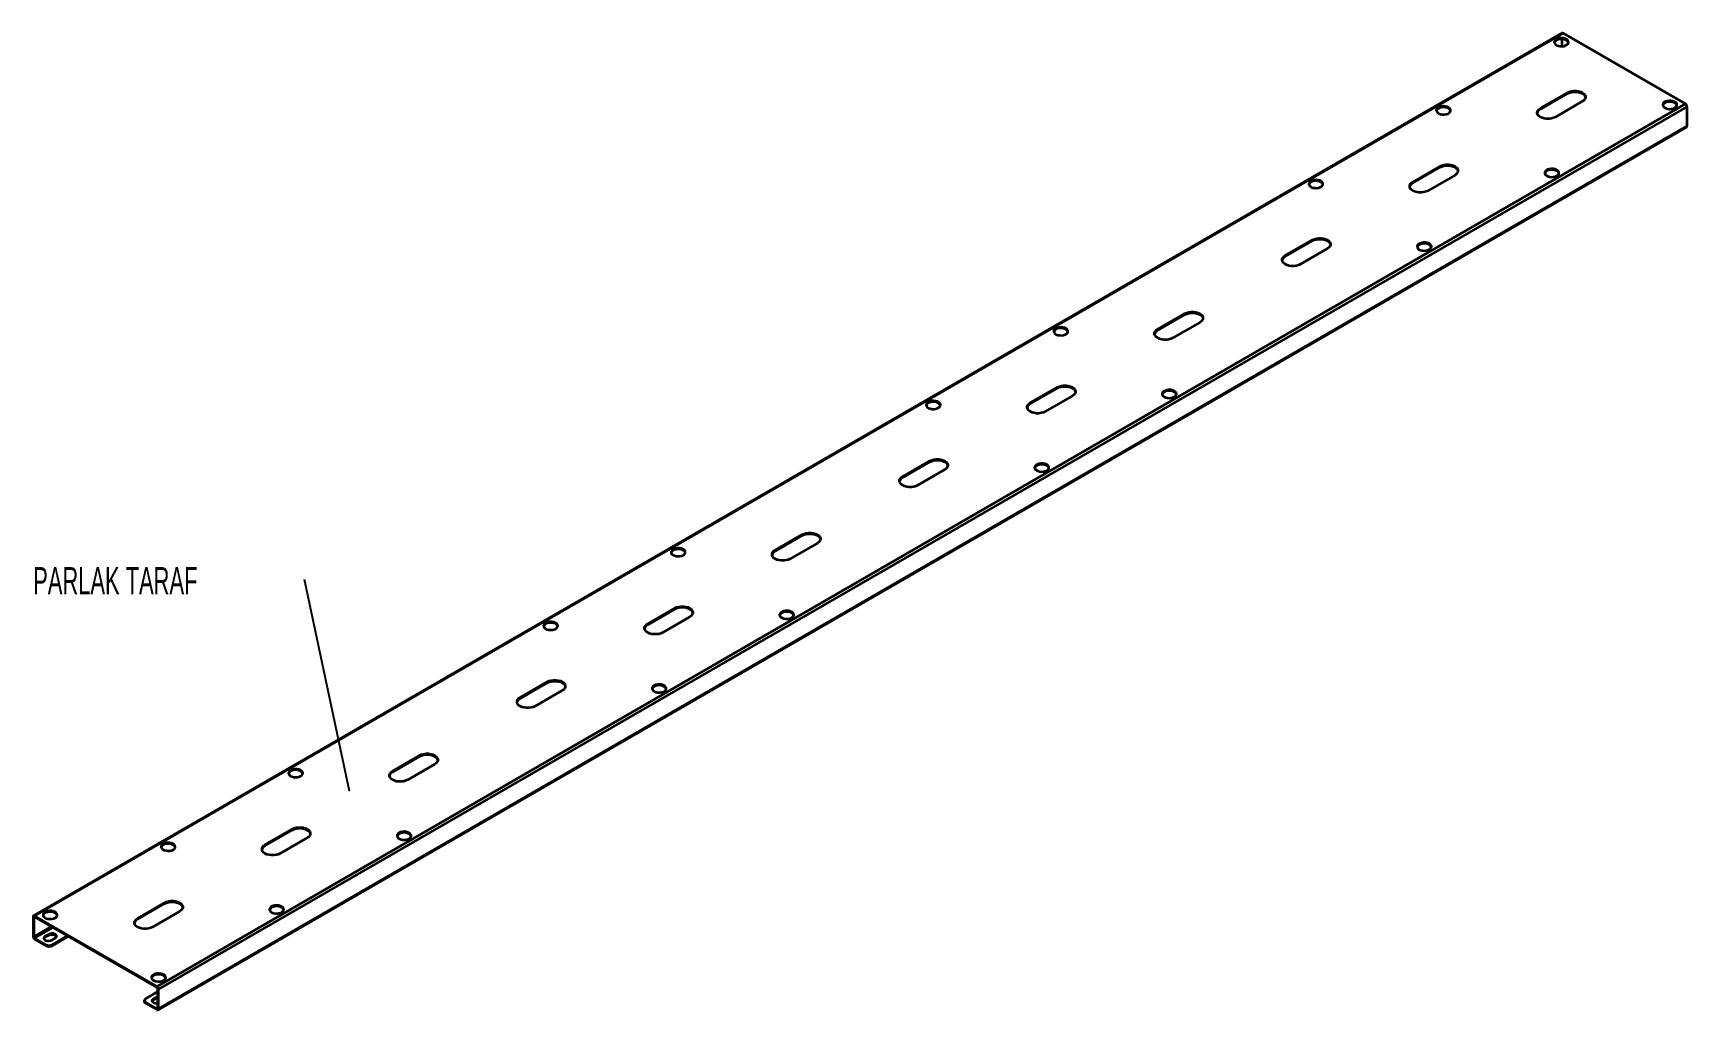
# Model space of a CAD drawing. Header units: millimetres. Extents: x -725 to 860, y -750 to 384.
# Drawn here: x -449 to 716, y -520 to 168 of the extents above; entities that cross this region are included whole.
import ezdxf

# ---------------------------------------------------------------- set-up
doc = ezdxf.new("R2010")
doc.units = ezdxf.units.MM
doc.styles.add('SLDTEXTSTYLE0', font='TXT', dxfattribs={"width": 0.605})
doc.dimstyles.new('SLDDIMSTYLE0', dxfattribs={"dimtxt": 0.18, "dimasz": 0.65, "dimexe": 0, "dimexo": 0.0625, "dimgap": 0, "dimtad": 0, "dimtih": 1, "dimtoh": 1, "dimdec": 0, "dimrnd": 1e-09, "dimzin": 0, "dimdsep": 46, "dimtxsty": 'Standard', "dimblk1": 'DOT', "dimblk2": 'DOT', "dimsah": 1, "dimcen": 0.09, "dimadec": 0, "dimazin": 0, "dimtfac": 0.65, "dimtdec": 0, "dimtofl": 0, "dimtmove": 0, "dimatfit": 3, "dimldrblk": 'DOT', "dimfxl": 1, "dimfrac": 2, "dimtolj": 1, "dimtzin": 0, "dimarcsym": 0})

# ---------------------------------------------------------------- blocks, each defined once
blk = doc.blocks.new('SW_NOTE_0_1')
at = {"color": 0, "linetype": 'Continuous', "lineweight": 0, "insert": (-191.1, 8.6), "char_height": 19.05, "attachment_point": 1, "style": 'SLDTEXTSTYLE0'}
blk.add_mtext('PARLAK TARAF', dxfattribs=at)
blk = doc.blocks.new('_Dot')
at = {"color": 0, "linetype": 'ByBlock', "lineweight": -2}
blk.add_line((-0.5, 0), (-1, 0), dxfattribs=at)
at = {"color": 0, "linetype": 'ByBlock', "const_width": 0.5}
blk.add_lwpolyline([(-0.25, 0, 1), (0.25, 0, 1)], format="xyb", close=True, dxfattribs=at)

msp = doc.modelspace()

# ---------------------------------------------------------------- linework, layer by layer
at = {"color": 7, "linetype": 'Continuous', "lineweight": 35}
for p, q in [((627.7, 167.9), (-448.6, -453.4)), ((628.5, 167.8), (-447.8, -453.5)), ((627.9, 158.6), (627.9, 163.7)), ((714.6, 118.1), (628.5, 167.8)), ((-361.6, -503.2), (714.6, 118.1)), ((612.5, 115), (631.6, 126)), ((612.5, 114.3), (631.6, 125.3)), ((642.2, 119.9), (623.1, 108.8)), ((631.6, 126), (631.6, 125.3)), ((715.7, 116.1), (-360.5, -505.2)), ((612.5, 115), (612.5, 114.3)), ((715.7, 116.1), (715.7, 102.4)), ((-360.8, -519.6), (715.4, 101.7)), ((-360.5, -518.9), (715.7, 102.4)), ((522.7, 63.1), (541.8, 74.1)), ((522.7, 62.5), (541.8, 73.5)), ((541.8, 74.1), (541.8, 73.5)), ((522.7, 63.1), (522.7, 62.5)), ((552.4, 68), (533.3, 57)), ((432.9, 11.3), (452, 22.3)), ((432.9, 10.6), (452, 21.7)), ((462.6, 16.2), (443.5, 5.2)), ((452, 22.3), (452, 21.7)), ((432.9, 11.3), (432.9, 10.6)), ((343.1, -40.6), (362.2, -29.5)), ((343.1, -41.2), (362.2, -30.2)), ((362.2, -29.5), (362.2, -30.2)), ((343.1, -40.6), (343.1, -41.2)), ((372.8, -35.7), (353.7, -46.7)), ((253.3, -92.4), (272.4, -81.4)), ((272.4, -81.4), (272.4, -82)), ((253.3, -93.1), (272.4, -82)), ((253.3, -92.4), (253.3, -93.1)), ((283, -87.5), (263.9, -98.5)), ((163.5, -144.2), (182.5, -133.2)), ((163.5, -144.9), (182.5, -133.9)), ((193.2, -139.3), (174.1, -150.4)), ((182.5, -133.2), (182.5, -133.9)), ((163.5, -144.2), (163.5, -144.9)), ((73.7, -196.1), (92.7, -185.1)), ((73.7, -196.7), (92.7, -185.7)), ((92.7, -185.1), (92.7, -185.7)), ((73.7, -196.1), (73.7, -196.7)), ((103.4, -191.2), (84.3, -202.2)), ((-16.1, -247.9), (2.9, -236.9)), ((-16.1, -248.6), (2.9, -237.6)), ((13.6, -243), (-5.5, -254)), ((2.9, -236.9), (2.9, -237.6)), ((-16.1, -247.9), (-16.1, -248.6)), ((-105.9, -299.8), (-86.9, -288.7)), ((-105.9, -300.4), (-86.9, -289.4)), ((-86.9, -288.7), (-86.9, -289.4)), ((-105.9, -299.8), (-105.9, -300.4)), ((-76.3, -294.9), (-95.3, -305.9)), ((-195.8, -351.6), (-176.7, -340.6)), ((-195.8, -352.3), (-176.7, -341.2)), ((-166.1, -346.7), (-185.1, -357.7)), ((-176.7, -340.6), (-176.7, -341.2)), ((-195.8, -351.6), (-195.8, -352.3)), ((-285.6, -403.4), (-266.5, -392.4)), ((-285.6, -404.1), (-266.5, -393.1)), ((-266.5, -392.4), (-266.5, -393.1)), ((-285.6, -403.4), (-285.6, -404.1)), ((-255.9, -398.6), (-274.9, -409.6)), ((-448.3, -454.5), (-448.9, -454.1)), ((-448.9, -454.1), (-448.9, -467.9)), ((-448.3, -454.5), (-447.8, -454.1)), ((-361.6, -503.2), (-447.8, -453.5)), ((-447.8, -454.1), (-447.8, -453.5)), ((-361.6, -503.9), (-447.8, -454.1)), ((-375.4, -455.3), (-356.3, -444.3)), ((-375.4, -455.9), (-356.3, -444.9)), ((-345.7, -450.4), (-364.8, -461.4)), ((-356.3, -444.3), (-356.3, -444.9)), ((-448.3, -454.5), (-448.3, -468.2)), ((-435.9, -461), (-448.3, -468.2)), ((-447.8, -469.2), (-434.8, -461.7)), ((-375.4, -455.3), (-375.4, -455.9)), ((-448.3, -468.2), (-448.9, -467.9)), ((-439.7, -473.8), (-447.8, -469.2)), ((-447.8, -469.2), (-447.8, -469.8)), ((-439.7, -474.5), (-447.8, -469.8)), ((-437.9, -466.5), (-440.4, -467.9)), ((-437.9, -467.1), (-440.4, -468.6)), ((-440.4, -467.9), (-440.4, -468.6)), ((-439.7, -474.5), (-439.7, -473.8)), ((-437.9, -467.1), (-437.9, -466.5)), ((-435.8, -470.6), (-433.3, -469.1)), ((-424.6, -467.5), (-435.5, -473.8)), ((-424, -467.9), (-435.5, -474.5)), ((-435.5, -473.8), (-435.5, -474.5)), ((-369.7, -511.8), (-361.1, -506.8)), ((-364, -512), (-361.6, -510.6)), ((-361.6, -511.2), (-364, -512.6)), ((-364, -512), (-364, -512.6)), ((-361.6, -503.9), (-361.6, -503.2)), ((-361.6, -510.6), (-361.1, -510.3)), ((-361.6, -511.2), (-361.6, -510.6)), ((-361.6, -511.2), (-361.1, -511)), ((-361.1, -504.8), (-360.5, -505.2)), ((-361.1, -518.6), (-361.1, -504.8)), ((-360.5, -518.9), (-360.5, -505.2)), ((-370.6, -513), (-370.6, -513.7)), ((-369.7, -514.2), (-369.7, -514.9)), ((-361.6, -518.9), (-369.7, -514.2)), ((-361.6, -519.5), (-369.7, -514.9)), ((-361.1, -518.6), (-361.6, -518.9)), ((-361.6, -518.9), (-361.6, -519.5)), ((-361.1, -518.6), (-360.5, -518.9))]:
    msp.add_line(p, q, dxfattribs=at)
at = {"color": 7, "linetype": 'Continuous', "lineweight": 35, "flags": 128}
for points in [[(623.8, 163.5), (623, 162.9), (622.5, 162.2), (622.3, 161.4), (622.6, 160.6), (623.1, 159.9), (624, 159.3), (625.2, 158.9), (626.5, 158.7), (627.8, 158.6), (629.2, 158.8), (630.3, 159.2), (631.3, 159.8), (632, 160.4), (632.3, 161.2), (632.2, 162), (631.8, 162.7), (631.1, 163.4), (630.1, 163.9), (628.8, 164.3), (627.5, 164.4), (626.1, 164.3), (624.9, 164), (623.8, 163.5)], [(632.3, 161.2), (632.2, 161.3), (631.8, 162.1), (631.1, 162.7), (630.1, 163.3), (628.8, 163.6), (627.5, 163.7), (626.1, 163.7), (624.9, 163.4), (623.8, 162.9)], [(631.6, 126), (632.9, 126.6), (634.4, 127), (636, 127.2), (637.7, 127.2), (639.3, 127), (640.9, 126.6), (642.2, 126), (643.2, 125.2), (643.9, 124.4), (644.3, 123.4), (644.3, 122.4), (643.9, 121.5), (643.2, 120.6), (642.2, 119.9)], [(631.6, 125.3), (632.9, 125.9), (634.4, 126.4), (636, 126.6), (637.7, 126.6), (639.3, 126.4), (640.9, 125.9), (642.2, 125.3), (643.2, 124.6), (643.9, 123.7), (644.3, 122.8), (644.3, 122.6)], [(707.2, 115.4), (708, 116), (708.5, 116.7), (708.7, 117.5), (708.5, 118.3), (707.9, 119), (707, 119.6), (705.8, 120), (704.5, 120.3), (703.2, 120.3), (701.9, 120.1), (700.7, 119.7), (699.7, 119.2), (699, 118.5), (698.7, 117.7), (698.8, 116.9), (699.2, 116.2), (699.9, 115.5), (700.9, 115), (702.2, 114.7), (703.5, 114.5), (704.9, 114.6), (706.1, 114.9), (707.2, 115.4)], [(708.7, 117.1), (708.5, 117.6), (707.9, 118.3), (707, 118.9), (705.8, 119.4), (704.5, 119.6), (703.2, 119.6), (701.9, 119.5), (700.7, 119.1), (699.7, 118.5), (699, 117.8), (698.7, 117.1)], [(540.7, 115.6), (539.9, 115), (539.4, 114.2), (539.2, 113.4), (539.5, 112.7), (540.1, 112), (540.9, 111.4), (542.1, 110.9), (543.4, 110.7), (544.7, 110.7), (546.1, 110.9), (547.3, 111.2), (548.2, 111.8), (548.9, 112.5), (549.2, 113.2), (549.2, 114), (548.8, 114.8), (548, 115.4), (547, 116), (545.7, 116.3), (544.4, 116.4), (543.1, 116.3), (541.8, 116.1), (540.7, 115.6)], [(549.2, 113.2), (549.2, 113.4), (548.8, 114.1), (548, 114.8), (547, 115.3), (545.7, 115.6), (544.4, 115.8), (543.1, 115.7), (541.8, 115.4), (540.7, 114.9)], [(623.1, 108.8), (621.8, 108.2), (620.3, 107.8), (618.6, 107.6), (616.9, 107.6), (615.3, 107.8), (613.8, 108.2), (612.5, 108.8), (611.4, 109.6), (610.7, 110.5), (610.3, 111.4), (610.3, 112.4), (610.7, 113.3), (611.4, 114.2), (612.5, 115)], [(541.8, 74.1), (543.1, 74.8), (544.6, 75.2), (546.2, 75.4), (547.9, 75.4), (549.5, 75.2), (551.1, 74.8), (552.4, 74.1), (553.4, 73.4), (554.1, 72.5), (554.5, 71.6), (554.5, 70.6), (554.1, 69.7), (553.4, 68.8), (552.4, 68)], [(541.8, 73.5), (543.1, 74.1), (544.6, 74.5), (546.2, 74.7), (547.9, 74.7), (549.5, 74.5), (551.1, 74.1), (552.4, 73.5), (553.4, 72.7), (554.1, 71.9), (554.5, 70.9), (554.5, 70.8)], [(624.1, 67.4), (625, 68), (625.5, 68.8), (625.6, 69.6), (625.4, 70.3), (624.8, 71), (623.9, 71.6), (622.7, 72.1), (621.5, 72.3), (620.1, 72.3), (618.8, 72.1), (617.6, 71.8), (616.6, 71.2), (616, 70.5), (615.6, 69.8), (615.7, 69), (616.1, 68.2), (616.8, 67.6), (617.9, 67), (619.1, 66.7), (620.4, 66.6), (621.8, 66.7), (623.1, 66.9), (624.1, 67.4)], [(625.6, 69.1), (625.4, 69.7), (624.8, 70.4), (623.9, 71), (622.7, 71.4), (621.5, 71.6), (620.1, 71.7), (618.8, 71.5), (617.6, 71.1), (616.6, 70.5), (616, 69.9), (615.6, 69.1)], [(450.9, 63.7), (450.1, 63.1), (449.6, 62.4), (449.4, 61.6), (449.7, 60.8), (450.3, 60.1), (451.1, 59.5), (452.3, 59.1), (453.6, 58.9), (454.9, 58.8), (456.3, 59), (457.5, 59.4), (458.4, 60), (459.1, 60.6), (459.4, 61.4), (459.4, 62.2), (458.9, 62.9), (458.2, 63.6), (457.2, 64.1), (455.9, 64.5), (454.6, 64.6), (453.2, 64.5), (452, 64.2), (450.9, 63.7)], [(459.4, 61.4), (459.4, 61.5), (458.9, 62.3), (458.2, 62.9), (457.2, 63.5), (455.9, 63.8), (454.6, 63.9), (453.2, 63.9), (452, 63.6), (450.9, 63.1)], [(533.3, 57), (532, 56.4), (530.4, 56), (528.8, 55.8), (527.1, 55.8), (525.5, 56), (524, 56.4), (522.7, 57), (521.6, 57.8), (520.9, 58.6), (520.5, 59.6), (520.5, 60.6), (520.9, 61.5), (521.6, 62.4), (522.7, 63.1)], [(452, 22.3), (453.3, 22.9), (454.8, 23.3), (456.4, 23.5), (458.1, 23.5), (459.7, 23.3), (461.3, 22.9), (462.6, 22.3), (463.6, 21.5), (464.3, 20.7), (464.7, 19.7), (464.7, 18.8), (464.3, 17.8), (463.6, 16.9), (462.6, 16.2)], [(452, 21.7), (453.3, 22.3), (454.8, 22.7), (456.4, 22.9), (458.1, 22.9), (459.7, 22.7), (461.3, 22.3), (462.6, 21.7), (463.6, 20.9), (464.3, 20), (464.7, 19.1), (464.7, 18.9)], [(534.3, 15.6), (535.2, 16.2), (535.7, 16.9), (535.8, 17.7), (535.6, 18.5), (535, 19.2), (534.1, 19.8), (532.9, 20.2), (531.6, 20.5), (530.3, 20.5), (529, 20.3), (527.8, 19.9), (526.8, 19.4), (526.1, 18.7), (525.8, 17.9), (525.9, 17.1), (526.3, 16.4), (527, 15.7), (528.1, 15.2), (529.3, 14.9), (530.6, 14.7), (532, 14.8), (533.3, 15.1), (534.3, 15.6)], [(535.8, 17.3), (535.6, 17.8), (535, 18.5), (534.1, 19.1), (532.9, 19.6), (531.6, 19.8), (530.3, 19.8), (529, 19.6), (527.8, 19.3), (526.8, 18.7), (526.1, 18), (525.8, 17.3)], [(443.5, 5.2), (442.2, 4.6), (440.6, 4.1), (439, 3.9), (437.3, 3.9), (435.7, 4.1), (434.2, 4.6), (432.9, 5.2), (431.8, 5.9), (431.1, 6.8), (430.7, 7.7), (430.7, 8.7), (431.1, 9.7), (431.8, 10.5), (432.9, 11.3)], [(362.2, -29.5), (363.5, -28.9), (365, -28.5), (366.6, -28.3), (368.3, -28.3), (369.9, -28.5), (371.4, -28.9), (372.8, -29.5), (373.8, -30.3), (374.5, -31.2), (374.9, -32.1), (374.9, -33.1), (374.5, -34), (373.8, -34.9), (372.8, -35.7)], [(362.2, -30.2), (363.5, -29.6), (365, -29.2), (366.6, -28.9), (368.3, -28.9), (369.9, -29.2), (371.4, -29.6), (372.8, -30.2), (373.8, -30.9), (374.5, -31.8), (374.9, -32.8), (374.9, -32.9)], [(271.3, -39.9), (270.5, -40.6), (270, -41.3), (269.8, -42.1), (270.1, -42.9), (270.6, -43.6), (271.5, -44.2), (272.7, -44.6), (274, -44.8), (275.3, -44.9), (276.7, -44.7), (277.8, -44.3), (278.8, -43.7), (279.5, -43), (279.8, -42.3), (279.8, -41.5), (279.3, -40.7), (278.6, -40.1), (277.6, -39.6), (276.3, -39.2), (275, -39.1), (273.6, -39.2), (272.4, -39.5), (271.3, -39.9)], [(279.8, -42.3), (279.8, -42.1), (279.3, -41.4), (278.6, -40.7), (277.6, -40.2), (276.3, -39.9), (275, -39.8), (273.6, -39.8), (272.4, -40.1), (271.3, -40.6)], [(353.7, -46.7), (352.4, -47.3), (350.8, -47.7), (349.2, -47.9), (347.5, -47.9), (345.9, -47.7), (344.4, -47.3), (343.1, -46.7), (342, -45.9), (341.3, -45), (340.9, -44.1), (340.9, -43.1), (341.3, -42.2), (342, -41.3), (343.1, -40.6)], [(272.4, -81.4), (273.7, -80.8), (275.2, -80.4), (276.8, -80.1), (278.5, -80.1), (280.1, -80.4), (281.6, -80.8), (283, -81.4), (284, -82.1), (284.7, -83), (285.1, -84), (285.1, -84.9), (284.7, -85.9), (284, -86.7), (283, -87.5)], [(272.4, -82), (273.7, -81.4), (275.2, -81), (276.8, -80.8), (278.5, -80.8), (280.1, -81), (281.6, -81.4), (283, -82), (284, -82.8), (284.7, -83.7), (285.1, -84.6), (285.1, -84.8)], [(181.5, -91.8), (180.7, -92.4), (180.2, -93.1), (180, -93.9), (180.3, -94.7), (180.8, -95.4), (181.7, -96), (182.9, -96.4), (184.2, -96.7), (185.5, -96.7), (186.9, -96.5), (188, -96.1), (189, -95.6), (189.7, -94.9), (190, -94.1), (190, -93.3), (189.5, -92.6), (188.8, -91.9), (187.8, -91.4), (186.5, -91.1), (185.2, -90.9), (183.8, -91), (182.6, -91.3), (181.5, -91.8)], [(190, -94.2), (190, -94), (189.5, -93.2), (188.8, -92.6), (187.8, -92.1), (186.5, -91.7), (185.2, -91.6), (183.8, -91.7), (182.6, -92), (181.5, -92.4)], [(263.9, -98.5), (262.6, -99.1), (261, -99.5), (259.4, -99.8), (257.7, -99.8), (256.1, -99.5), (254.6, -99.1), (253.3, -98.5), (252.2, -97.8), (251.5, -96.9), (251.1, -95.9), (251.1, -95), (251.5, -94), (252.2, -93.2), (253.3, -92.4)], [(354.7, -88.1), (355.6, -87.5), (356.1, -86.8), (356.2, -86), (356, -85.2), (355.4, -84.5), (354.5, -83.9), (353.3, -83.5), (352, -83.2), (350.7, -83.2), (349.4, -83.4), (348.2, -83.8), (347.2, -84.3), (346.5, -85), (346.2, -85.8), (346.3, -86.6), (346.7, -87.3), (347.4, -88), (348.5, -88.5), (349.7, -88.8), (351, -89), (352.4, -88.9), (353.6, -88.6), (354.7, -88.1)], [(356.2, -86.4), (356, -85.9), (355.4, -85.1), (354.5, -84.5), (353.3, -84.1), (352, -83.9), (350.7, -83.9), (349.4, -84), (348.2, -84.4), (347.2, -85), (346.5, -85.7), (346.2, -86.4)], [(182.5, -133.2), (183.9, -132.6), (185.4, -132.2), (187, -132), (188.7, -132), (190.3, -132.2), (191.8, -132.6), (193.2, -133.2), (194.2, -134), (194.9, -134.8), (195.3, -135.8), (195.3, -136.8), (194.9, -137.7), (194.2, -138.6), (193.2, -139.3)], [(182.5, -133.9), (183.9, -133.3), (185.4, -132.8), (187, -132.6), (188.7, -132.6), (190.3, -132.8), (191.8, -133.3), (193.2, -133.9), (194.2, -134.6), (194.9, -135.5), (195.3, -136.4), (195.3, -136.6)], [(264.9, -140), (265.8, -139.3), (266.3, -138.6), (266.4, -137.8), (266.2, -137), (265.6, -136.3), (264.7, -135.7), (263.5, -135.3), (262.2, -135.1), (260.9, -135), (259.6, -135.2), (258.4, -135.6), (257.4, -136.2), (256.7, -136.9), (256.4, -137.6), (256.5, -138.4), (256.9, -139.2), (257.6, -139.8), (258.6, -140.3), (259.9, -140.7), (261.2, -140.8), (262.6, -140.7), (263.8, -140.4), (264.9, -140)], [(266.4, -138.2), (266.2, -137.7), (265.6, -137), (264.7, -136.4), (263.5, -136), (262.2, -135.7), (260.9, -135.7), (259.6, -135.9), (258.4, -136.3), (257.4, -136.8), (256.7, -137.5), (256.4, -138.2)], [(174.1, -150.4), (172.8, -151), (171.2, -151.4), (169.6, -151.6), (167.9, -151.6), (166.3, -151.4), (164.8, -151), (163.5, -150.4), (162.4, -149.6), (161.7, -148.7), (161.3, -147.8), (161.3, -146.8), (161.7, -145.9), (162.4, -145), (163.5, -144.2)], [(92.7, -185.1), (94.1, -184.5), (95.6, -184), (97.2, -183.8), (98.9, -183.8), (100.5, -184), (102, -184.5), (103.4, -185.1), (104.4, -185.8), (105.1, -186.7), (105.5, -187.6), (105.5, -188.6), (105.1, -189.6), (104.4, -190.4), (103.4, -191.2)], [(92.7, -185.7), (94.1, -185.1), (95.6, -184.7), (97.2, -184.5), (98.9, -184.5), (100.5, -184.7), (102, -185.1), (103.4, -185.7), (104.4, -186.5), (105.1, -187.3), (105.5, -188.3), (105.5, -188.4)], [(9, -199.6), (9.8, -198.9), (10.3, -198.2), (10.4, -197.4), (10.2, -196.6), (9.6, -195.9), (8.7, -195.3), (7.6, -194.9), (6.3, -194.7), (4.9, -194.6), (3.6, -194.8), (2.4, -195.2), (1.4, -195.8), (0.8, -196.5), (0.4, -197.2), (0.5, -198), (0.9, -198.8), (1.7, -199.4), (2.7, -199.9), (3.9, -200.3), (5.2, -200.4), (6.6, -200.3), (7.9, -200), (9, -199.6)], [(10.4, -197.8), (10.2, -197.3), (9.6, -196.6), (8.7, -196), (7.6, -195.6), (6.3, -195.3), (4.9, -195.3), (3.6, -195.5), (2.4, -195.9), (1.4, -196.4), (0.8, -197.1), (0.5, -197.8)], [(84.3, -202.2), (82.9, -202.8), (81.4, -203.2), (79.8, -203.4), (78.1, -203.4), (76.5, -203.2), (75, -202.8), (73.7, -202.2), (72.6, -201.4), (71.9, -200.6), (71.5, -199.6), (71.5, -198.7), (71.9, -197.7), (72.6, -196.8), (73.7, -196.1)], [(2.9, -236.9), (4.3, -236.3), (5.8, -235.9), (7.4, -235.7), (9.1, -235.7), (10.7, -235.9), (12.2, -236.3), (13.6, -236.9), (14.6, -237.7), (15.3, -238.5), (15.7, -239.5), (15.7, -240.4), (15.3, -241.4), (14.6, -242.3), (13.6, -243)], [(2.9, -237.6), (4.3, -237), (5.8, -236.5), (7.4, -236.3), (9.1, -236.3), (10.7, -236.5), (12.2, -237), (13.6, -237.6), (14.6, -238.3), (15.3, -239.2), (15.7, -240.1), (15.7, -240.3)], [(78.3, -239.6), (77.4, -240.2), (76.9, -240.9), (76.8, -241.7), (77, -242.5), (77.6, -243.2), (78.5, -243.8), (79.6, -244.2), (80.9, -244.4), (82.3, -244.5), (83.6, -244.3), (84.8, -243.9), (85.8, -243.3), (86.4, -242.7), (86.8, -241.9), (86.7, -241.1), (86.3, -240.4), (85.6, -239.7), (84.5, -239.2), (83.3, -238.8), (82, -238.7), (80.6, -238.8), (79.3, -239.1), (78.3, -239.6)], [(86.8, -241.9), (86.7, -241.8), (86.3, -241), (85.6, -240.4), (84.5, -239.8), (83.3, -239.5), (82, -239.4), (80.6, -239.4), (79.3, -239.7), (78.3, -240.2)], [(-80.8, -251.4), (-80, -250.8), (-79.5, -250), (-79.4, -249.3), (-79.6, -248.5), (-80.2, -247.8), (-81.1, -247.2), (-82.2, -246.7), (-83.5, -246.5), (-84.9, -246.5), (-86.2, -246.7), (-87.4, -247.1), (-88.4, -247.6), (-89, -248.3), (-89.4, -249.1), (-89.3, -249.8), (-88.9, -250.6), (-88.2, -251.2), (-87.1, -251.8), (-85.9, -252.1), (-84.6, -252.2), (-83.2, -252.2), (-81.9, -251.9), (-80.8, -251.4)], [(-79.4, -249.7), (-79.6, -249.1), (-80.2, -248.4), (-81.1, -247.8), (-82.2, -247.4), (-83.5, -247.2), (-84.9, -247.1), (-86.2, -247.3), (-87.4, -247.7), (-88.4, -248.3), (-89, -248.9), (-89.4, -249.7)], [(-5.5, -254), (-6.9, -254.7), (-8.4, -255.1), (-10, -255.3), (-11.7, -255.3), (-13.3, -255.1), (-14.8, -254.7), (-16.1, -254), (-17.2, -253.3), (-17.9, -252.4), (-18.3, -251.5), (-18.3, -250.5), (-17.9, -249.6), (-17.2, -248.7), (-16.1, -247.9)], [(-86.9, -288.7), (-85.5, -288.1), (-84, -287.7), (-82.4, -287.5), (-80.7, -287.5), (-79.1, -287.7), (-77.6, -288.1), (-76.3, -288.7), (-75.2, -289.5), (-74.5, -290.4), (-74.1, -291.3), (-74.1, -292.3), (-74.5, -293.2), (-75.2, -294.1), (-76.3, -294.9)], [(-86.9, -289.4), (-85.5, -288.8), (-84, -288.4), (-82.4, -288.2), (-80.7, -288.2), (-79.1, -288.4), (-77.6, -288.8), (-76.3, -289.4), (-75.2, -290.2), (-74.5, -291), (-74.1, -292), (-74.1, -292.1)], [(-11.6, -291.4), (-12.4, -292), (-12.9, -292.8), (-13, -293.5), (-12.8, -294.3), (-12.2, -295), (-11.3, -295.6), (-10.2, -296), (-8.9, -296.3), (-7.5, -296.3), (-6.2, -296.1), (-5, -295.7), (-4, -295.2), (-3.4, -294.5), (-3, -293.7), (-3.1, -292.9), (-3.5, -292.2), (-4.2, -291.5), (-5.3, -291), (-6.5, -290.7), (-7.8, -290.6), (-9.2, -290.6), (-10.5, -290.9), (-11.6, -291.4)], [(-95.3, -305.9), (-96.7, -306.5), (-98.2, -306.9), (-99.8, -307.1), (-101.5, -307.1), (-103.1, -306.9), (-104.6, -306.5), (-105.9, -305.9), (-107, -305.1), (-107.7, -304.3), (-108.1, -303.3), (-108.1, -302.3), (-107.7, -301.4), (-107, -300.5), (-105.9, -299.8)], [(-3, -293.8), (-3.1, -293.6), (-3.5, -292.9), (-4.2, -292.2), (-5.3, -291.7), (-6.5, -291.3), (-7.8, -291.2), (-9.2, -291.3), (-10.5, -291.6), (-11.6, -292.1)], [(-176.7, -340.6), (-175.3, -340), (-173.8, -339.6), (-172.2, -339.3), (-170.5, -339.3), (-168.9, -339.6), (-167.4, -340), (-166.1, -340.6), (-165, -341.3), (-164.3, -342.2), (-163.9, -343.2), (-163.9, -344.1), (-164.3, -345.1), (-165, -346), (-166.1, -346.7)], [(-176.7, -341.2), (-175.3, -340.6), (-173.8, -340.2), (-172.2, -340), (-170.5, -340), (-168.9, -340.2), (-167.4, -340.6), (-166.1, -341.2), (-165, -342), (-164.3, -342.9), (-163.9, -343.8), (-163.9, -344)], [(-260.5, -355.1), (-259.6, -354.5), (-259.1, -353.7), (-259, -352.9), (-259.2, -352.2), (-259.8, -351.5), (-260.7, -350.9), (-261.8, -350.4), (-263.1, -350.2), (-264.5, -350.2), (-265.8, -350.4), (-267, -350.7), (-268, -351.3), (-268.6, -352), (-269, -352.7), (-268.9, -353.5), (-268.5, -354.3), (-267.8, -354.9), (-266.7, -355.4), (-265.5, -355.8), (-264.2, -355.9), (-262.8, -355.8), (-261.5, -355.6), (-260.5, -355.1)], [(-259, -353.4), (-259.2, -352.8), (-259.8, -352.1), (-260.7, -351.5), (-261.8, -351.1), (-263.1, -350.8), (-264.5, -350.8), (-265.8, -351), (-267, -351.4), (-268, -351.9), (-268.6, -352.6), (-269, -353.4)], [(-185.1, -357.7), (-186.5, -358.3), (-188, -358.8), (-189.6, -359), (-191.3, -359), (-192.9, -358.8), (-194.4, -358.3), (-195.8, -357.7), (-196.8, -357), (-197.5, -356.1), (-197.9, -355.2), (-197.9, -354.2), (-197.5, -353.2), (-196.8, -352.4), (-195.8, -351.6)], [(-266.5, -392.4), (-265.1, -391.8), (-263.6, -391.4), (-262, -391.2), (-260.3, -391.2), (-258.7, -391.4), (-257.2, -391.8), (-255.9, -392.4), (-254.8, -393.2), (-254.1, -394.1), (-253.7, -395), (-253.7, -396), (-254.1, -396.9), (-254.8, -397.8), (-255.9, -398.6)], [(-266.5, -393.1), (-265.1, -392.5), (-263.6, -392.1), (-262, -391.8), (-260.3, -391.8), (-258.7, -392.1), (-257.2, -392.5), (-255.9, -393.1), (-254.8, -393.8), (-254.1, -394.7), (-253.7, -395.7), (-253.7, -395.8)], [(-191.2, -395.1), (-192, -395.7), (-192.5, -396.4), (-192.6, -397.2), (-192.4, -398), (-191.8, -398.7), (-190.9, -399.3), (-189.8, -399.7), (-188.5, -400), (-187.1, -400), (-185.8, -399.8), (-184.6, -399.4), (-183.6, -398.9), (-183, -398.2), (-182.6, -397.4), (-182.7, -396.6), (-183.1, -395.9), (-183.9, -395.2), (-184.9, -394.7), (-186.1, -394.4), (-187.4, -394.2), (-188.8, -394.3), (-190.1, -394.6), (-191.2, -395.1)], [(-182.7, -397.4), (-182.7, -397.3), (-183.1, -396.5), (-183.9, -395.9), (-184.9, -395.4), (-186.1, -395), (-187.4, -394.9), (-188.8, -395), (-190.1, -395.3), (-191.2, -395.7)], [(-350.3, -406.9), (-349.4, -406.3), (-348.9, -405.6), (-348.8, -404.8), (-349, -404), (-349.6, -403.3), (-350.5, -402.7), (-351.6, -402.3), (-352.9, -402), (-354.3, -402), (-355.6, -402.2), (-356.8, -402.6), (-357.8, -403.1), (-358.4, -403.8), (-358.8, -404.6), (-358.7, -405.4), (-358.3, -406.1), (-357.6, -406.8), (-356.5, -407.3), (-355.3, -407.6), (-354, -407.8), (-352.6, -407.7), (-351.3, -407.4), (-350.3, -406.9)], [(-348.8, -405.2), (-349, -404.7), (-349.6, -403.9), (-350.5, -403.4), (-351.6, -402.9), (-352.9, -402.7), (-354.3, -402.7), (-355.6, -402.8), (-356.8, -403.2), (-357.8, -403.8), (-358.4, -404.5), (-358.8, -405.2)], [(-274.9, -409.6), (-276.3, -410.2), (-277.8, -410.6), (-279.4, -410.8), (-281.1, -410.8), (-282.7, -410.6), (-284.2, -410.2), (-285.6, -409.6), (-286.6, -408.8), (-287.3, -407.9), (-287.7, -407), (-287.7, -406), (-287.3, -405.1), (-286.6, -404.2), (-285.6, -403.4)], [(-433.3, -454.9), (-432.5, -454.3), (-432, -453.5), (-431.9, -452.7), (-432.1, -452), (-432.7, -451.3), (-433.6, -450.7), (-434.7, -450.2), (-436, -450), (-437.4, -450), (-438.7, -450.2), (-439.9, -450.5), (-440.9, -451.1), (-441.5, -451.8), (-441.8, -452.5), (-441.8, -453.3), (-441.4, -454.1), (-440.6, -454.7), (-439.6, -455.3), (-438.4, -455.6), (-437, -455.7), (-435.7, -455.6), (-434.4, -455.4), (-433.3, -454.9)], [(-431.9, -453.2), (-432.1, -452.6), (-432.7, -451.9), (-433.6, -451.3), (-434.7, -450.9), (-436, -450.7), (-437.4, -450.6), (-438.7, -450.8), (-439.9, -451.2), (-440.9, -451.8), (-441.5, -452.4), (-441.8, -453.2)], [(-356.3, -444.3), (-355, -443.7), (-353.4, -443.2), (-351.8, -443), (-350.1, -443), (-348.5, -443.2), (-347, -443.7), (-345.7, -444.3), (-344.6, -445), (-343.9, -445.9), (-343.5, -446.8), (-343.5, -447.8), (-343.9, -448.8), (-344.6, -449.6), (-345.7, -450.4)], [(-356.3, -444.9), (-355, -444.3), (-353.4, -443.9), (-351.8, -443.7), (-350.1, -443.7), (-348.5, -443.9), (-347, -444.3), (-345.7, -444.9), (-344.6, -445.7), (-343.9, -446.6), (-343.5, -447.5), (-343.5, -447.7)], [(-281, -446.9), (-281.8, -447.5), (-282.3, -448.3), (-282.4, -449.1), (-282.2, -449.8), (-281.6, -450.5), (-280.7, -451.1), (-279.6, -451.6), (-278.3, -451.8), (-276.9, -451.8), (-275.6, -451.6), (-274.4, -451.3), (-273.4, -450.7), (-272.8, -450), (-272.4, -449.3), (-272.5, -448.5), (-272.9, -447.7), (-273.7, -447.1), (-274.7, -446.6), (-275.9, -446.2), (-277.3, -446.1), (-278.6, -446.2), (-279.9, -446.4), (-281, -446.9)], [(-272.5, -449.3), (-272.5, -449.1), (-272.9, -448.4), (-273.7, -447.7), (-274.7, -447.2), (-275.9, -446.9), (-277.3, -446.7), (-278.6, -446.8), (-279.9, -447.1), (-281, -447.6)], [(-364.8, -461.4), (-366.1, -462), (-367.6, -462.4), (-369.2, -462.7), (-370.9, -462.7), (-372.5, -462.4), (-374, -462), (-375.4, -461.4), (-376.4, -460.7), (-377.1, -459.8), (-377.5, -458.8), (-377.5, -457.9), (-377.1, -456.9), (-376.4, -456), (-375.4, -455.3)], [(-440.4, -467.9), (-441.1, -468.4), (-441.4, -469.1), (-441.3, -469.7), (-440.8, -470.3), (-440, -470.8), (-439, -471), (-437.8, -471.1), (-436.7, -470.9), (-435.8, -470.6)], [(-441.3, -469.6), (-441.1, -469.1), (-440.4, -468.6)], [(-433.3, -469.1), (-432.7, -468.6), (-432.4, -468), (-432.5, -467.3), (-433, -466.7), (-433.8, -466.3), (-434.8, -466), (-435.9, -465.9), (-437, -466.1), (-437.9, -466.5)], [(-437.9, -467.1), (-437, -466.8), (-435.9, -466.6), (-434.8, -466.6), (-433.8, -466.9), (-433, -467.4), (-432.5, -468), (-432.4, -468.1)], [(-364, -494.9), (-364.9, -495.5), (-365.4, -496.2), (-365.5, -497), (-365.3, -497.8), (-364.7, -498.5), (-363.8, -499.1), (-362.7, -499.5), (-361.4, -499.8), (-360, -499.8), (-358.7, -499.6), (-357.5, -499.2), (-356.5, -498.7), (-355.9, -498), (-355.5, -497.2), (-355.6, -496.4), (-356, -495.7), (-356.7, -495), (-357.8, -494.5), (-359, -494.2), (-360.3, -494), (-361.7, -494.1), (-363, -494.4), (-364, -494.9)], [(-355.5, -497.3), (-355.6, -497.1), (-356, -496.3), (-356.7, -495.7), (-357.8, -495.2), (-359, -494.8), (-360.3, -494.7), (-361.7, -494.8), (-363, -495.1), (-364, -495.5)], [(-361.1, -515.2), (-361.5, -515.2), (-362.6, -515.1), (-363.6, -514.9), (-364.4, -514.4), (-364.9, -513.8), (-365, -513.2), (-364.7, -512.5), (-364, -512)], [(-364.9, -513.6), (-364.7, -513.2), (-364, -512.6)]]:
    msp.add_lwpolyline(points, dxfattribs=at)
at = {"color": 7, "linetype": 'Continuous', "lineweight": 35}
for centre, radius, start, end in [((628, 167.1), 0.805, 54.3824, 114.3071), ((624.9, 160.5), 2.63, 114.9635, 165.2803), ((713.3, 116), 2.46, 2.6055, 57.3945), ((541.8, 112.5), 2.63, 114.9635, 165.2803), ((614, 110.8), 3.81, 114.2233, 168.7798), ((714.9, 102.3), 0.767, 304.0564, 7.2558), ((452, 60.7), 2.63, 114.9635, 165.2803), ((524.2, 59), 3.81, 114.2233, 168.7798), ((434.4, 7.2), 3.81, 114.2233, 168.7798), ((272.4, -43), 2.63, 114.9635, 165.2803), ((344.6, -44.7), 3.81, 114.2233, 168.7798), ((182.6, -94.8), 2.63, 114.9635, 165.2803), ((254.8, -96.5), 3.81, 114.2233, 168.7798), ((165, -148.4), 3.81, 114.2233, 168.7798), ((75.2, -200.2), 3.81, 114.2233, 168.7798), ((79.4, -242.6), 2.63, 114.9635, 165.2803), ((-14.6, -252.1), 3.81, 114.2233, 168.7798), ((-104.4, -303.9), 3.81, 114.2233, 168.7798), ((-10.4, -294.4), 2.63, 114.9635, 165.2803), ((-194.2, -355.7), 3.81, 114.2233, 168.7798), ((-190, -398.1), 2.63, 114.9635, 165.2803), ((-284, -407.6), 3.81, 114.2233, 168.7798), ((-448.2, -454), 0.699, 50.7967, 189.214), ((-448, -454.4), 0.349, 50.7967, 189.214), ((-279.8, -450), 2.63, 114.9635, 165.2803), ((-373.8, -459.4), 3.81, 114.2233, 168.7798), ((-446.4, -467.8), 2.46, 182.6055, 237.3945), ((-447.1, -468.1), 1.23, 182.6055, 237.3945), ((-437.6, -469.7), 4.61, 242.6097, 297.3903), ((-437.6, -470.4), 4.61, 242.6097, 297.3903), ((-362.9, -497.9), 2.63, 114.9635, 165.2803), ((-369.2, -513), 1.31, 110.7834, 249.2166), ((-363, -505.3), 2.46, 2.6055, 57.3945), ((-362.3, -504.9), 1.23, 2.6055, 57.3945), ((-369.1, -513.5), 1.51, 185.6948, 245.6253), ((-361.4, -518.6), 0.349, 230.7967, 9.214), ((-361.2, -519), 0.699, 230.7967, 9.214)]:
    msp.add_arc(centre, radius, start, end, dxfattribs=at)

# ---------------------------------------------------------------- block references
at = {"color": 7, "linetype": 'Continuous', "lineweight": 0}
msp.add_blockref('SW_NOTE_0_1', (-257.7, -216.6), dxfattribs=at)

# ---------------------------------------------------------------- leaders
msp.add_leader([(-226, -365.6), (-257.7, -216.6)], dimstyle='SLDDIMSTYLE0', dxfattribs=at)

doc.saveas('drawing.dxf')
